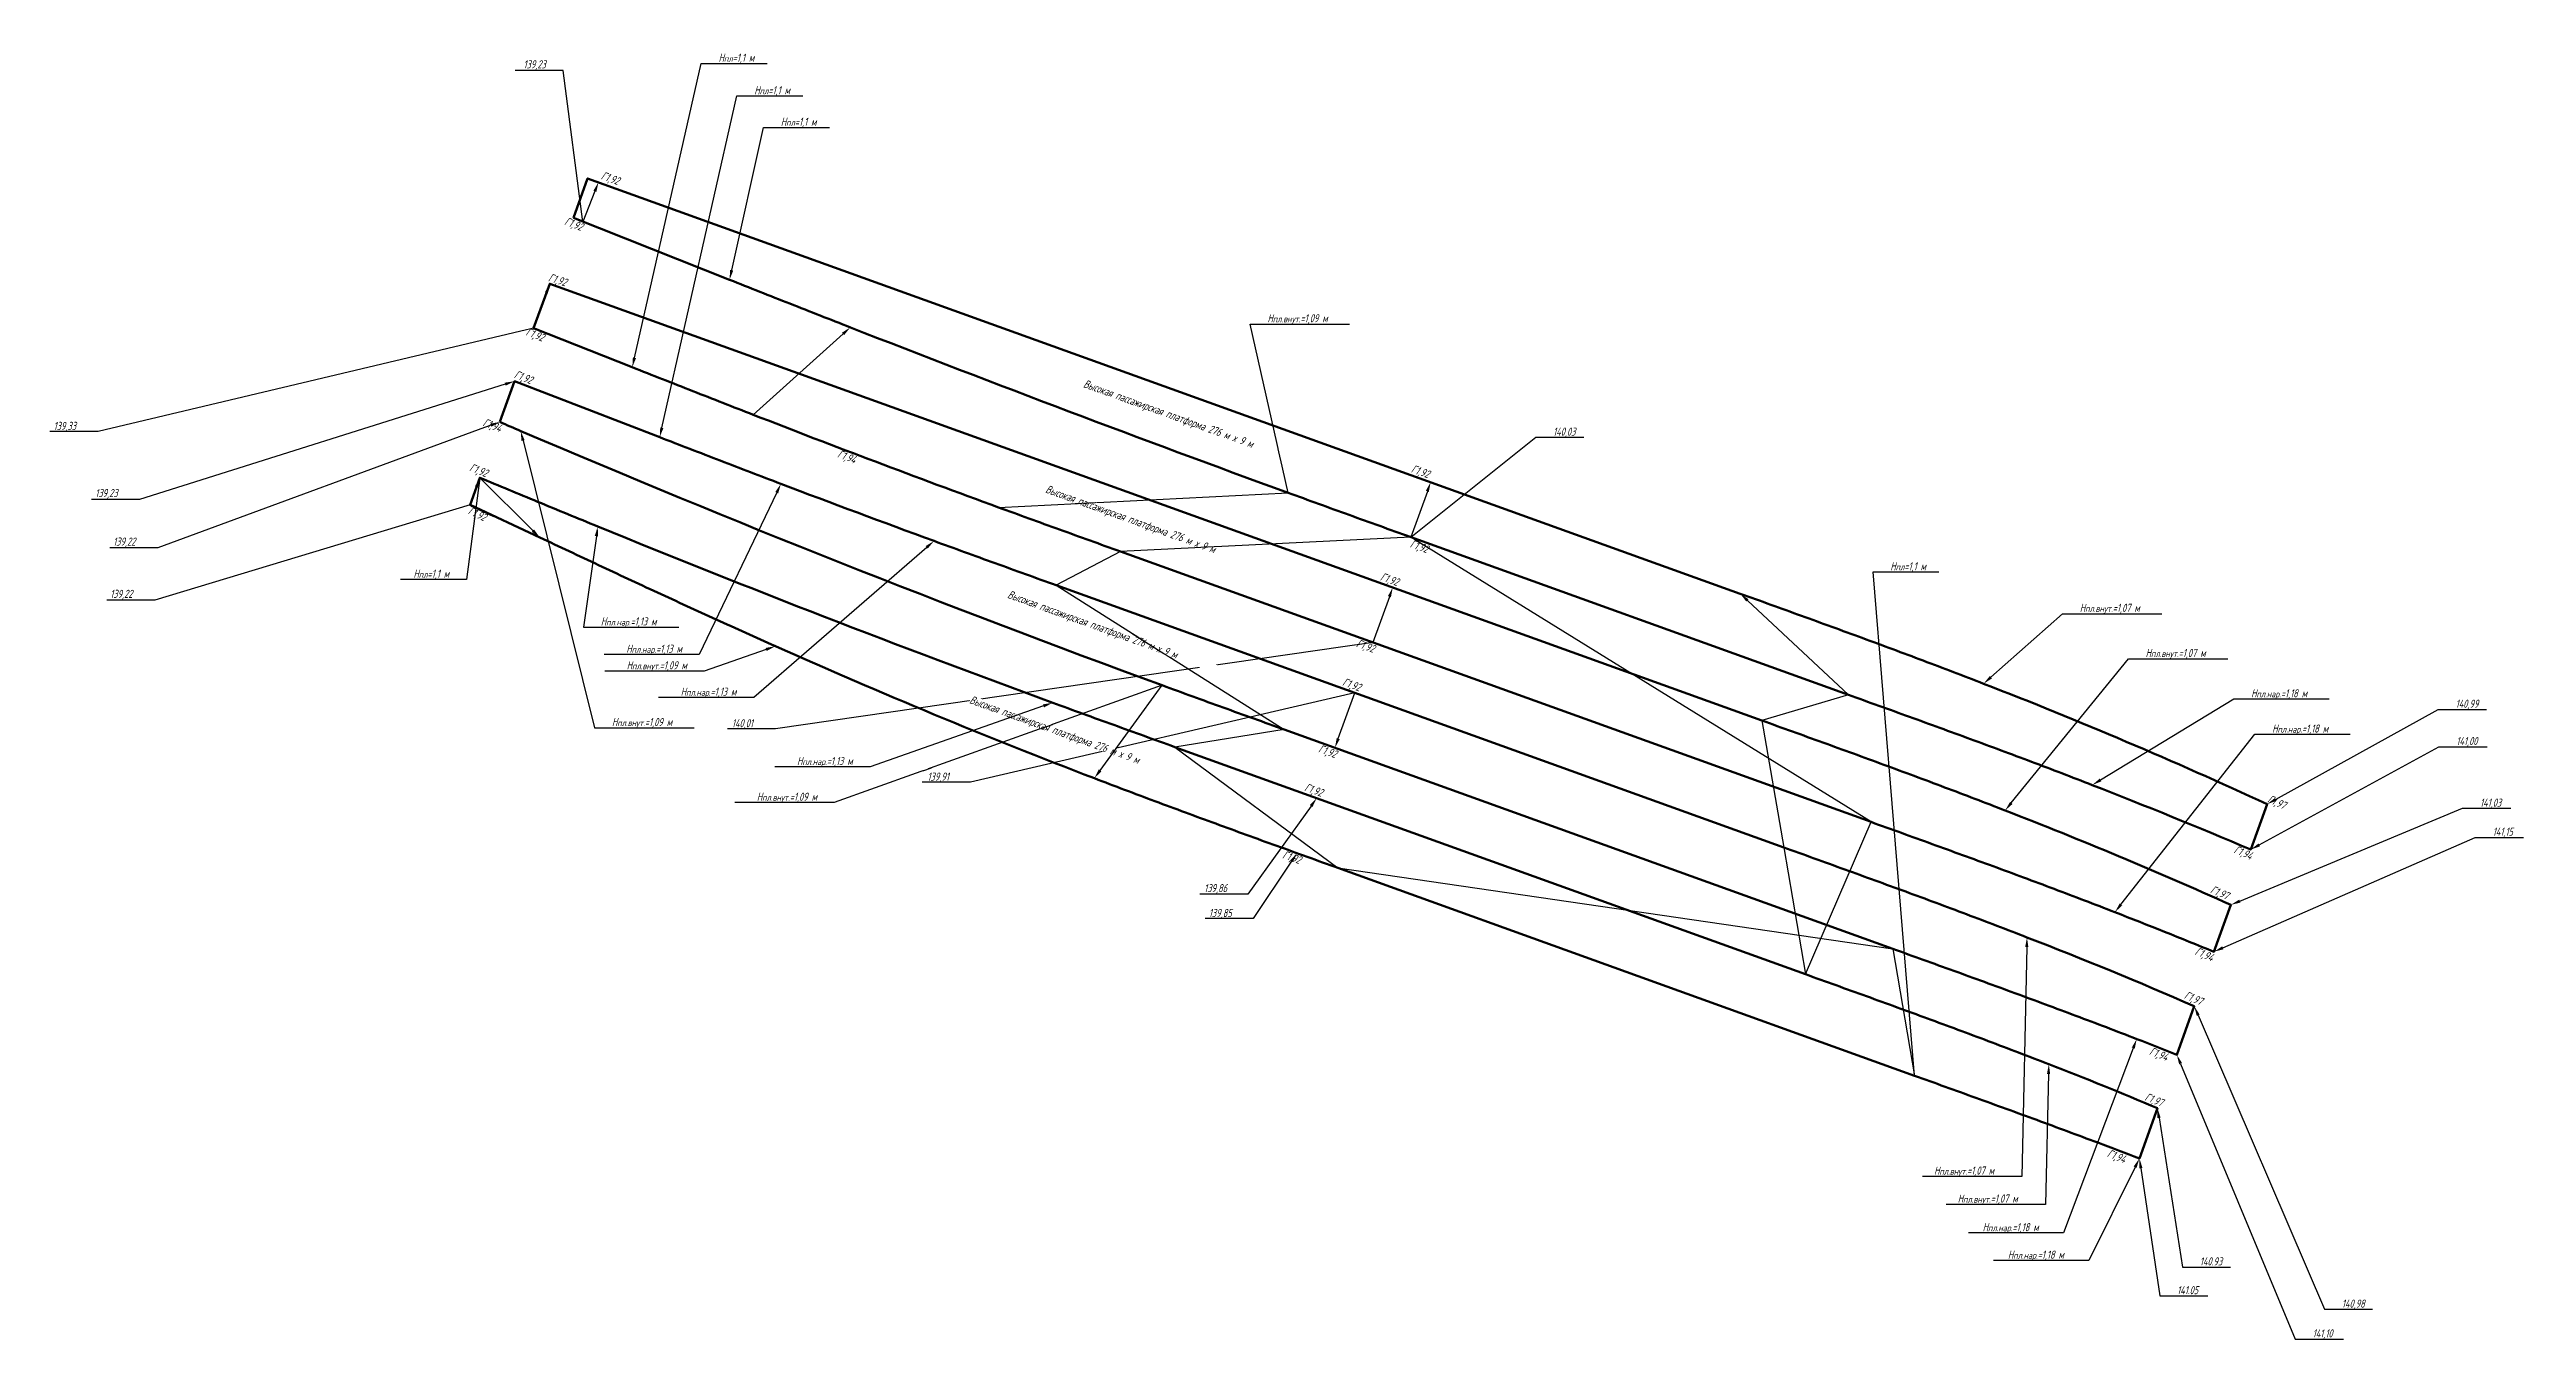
# Model space of a CAD drawing. Extents: x 11179 to 11561, y 9004 to 9202.
import ezdxf
from ezdxf import colors
from ezdxf.entities.mleader import LeaderData, LeaderLine
from ezdxf.math import Vec2, Vec3

# ---------------------------------------------------------------- set-up
doc = ezdxf.new("R2010")
doc.units = 0
doc.layers.add('Габариты платформ на Серпе и Молоте', color=1, linetype='Continuous', lineweight=30)
doc.layers.add('Платформы', color=1, linetype='Continuous', lineweight=80)
doc.styles.add('СПДС_2.5', font='spds.shx', dxfattribs={"width": 0.9, "oblique": 15, "height": 2.5})

msp = doc.modelspace()

# ---------------------------------------------------------------- texts
at = {"layer": 'Габариты платформ на Серпе и Молоте', "color": 1, "char_height": 1.25, "attachment_point": 1, "style": 'СПДС_2.5', "bg_fill": 3, "box_fill_scale": 1, "bg_fill_color": 256, "bg_fill_transparency": 0}
for s, width, insert, rotation in [('Г1,92', 3.8623, (11256.46, 9168), 342.4212), ('Г1,92', 3.6922, (11253.04, 9159.64), 338.8566), ('Г1,92', 3.7467, (11251.26, 9153.09), 338.8566), ('Г1,94', 3.7647, (11246.44, 9145.7), 338.8566), ('Г1,92', 3.8239, (11244.36, 9138.75), 339.1099), ('Г1,92', 3.9621, (11389.38, 9138.55), 340.3065), ('Г1,92', 3.9238, (11244.23, 9132.11), 334.7675), ('Г1,92', 3.8079, (11389.2, 9127.01), 340.3065), ('Г1,92', 3.8952, (11384.63, 9121.94), 340.3065), ('Г1,92', 3.7747, (11380.93, 9111.67), 340.3065), ('Г1,92', 3.6721, (11378.79, 9105.72), 340.3065), ('Г1,92', 3.729, (11375.09, 9095.45), 340.3065), ('Г1,92', 3.6873, (11372.94, 9089.5), 340.3065), ('Г1,97', 3.8949, (11521.35, 9087.72), 335.6954), ('Г1,92', 3.7866, (11369.57, 9079.14), 340.3065), ('Г1,97', 3.8476, (11512.52, 9073.76), 336.7051), ('Г1,94', 3.7403, (11510.14, 9064.27), 336.7051), ('Г1,97', 3.7725, (11508.49, 9057.51), 336.7051), ('Г1,94', 3.6946, (11503.09, 9048.88), 338.75), ('Г1,97', 3.8095, (11502.38, 9041.83), 338.5713), ('Г1,94', 3.7128, (11496.57, 9033.14), 339.3175)]:
    msp.add_mtext_dynamic_manual_height_columns(s, width=width, gutter_width=12.5, heights=[0], dxfattribs=dict(at, insert=insert, rotation=rotation))

# ---------------------------------------------------------------- leaders
at = {"layer": 'Габариты платформ на Серпе и Молоте', "color": 1, "lineweight": 25}
ml = msp.add_multileader_mtext('Standard', dxfattribs=at)
ml.set_content('139,23', color=1, style='СПДС_2.5')
ml.set_leader_properties()
ml.build(insert=Vec2(0, 0))
ml.multileader.update_dxf_attribs({"text_left_attachment_type": 5, "text_right_attachment_type": 5, "dogleg_length": 0.677, "arrow_head_size": 1.5})
ctx = ml.context
ctx.base_point, ctx.char_height, ctx.arrow_head_size, ctx.plane_origin = Vec3(11249.64, 9199.19), 1.25, 1.5, Vec3(11264.16, 9183.95)
ctx.left_attachment, ctx.right_attachment, ctx.text_align_type = 5, 5, 2
notes = []
notes.append((ctx, [(1, (1, 1, 0), (11258.48, 9199.19), (-1, 0), 0.677, [(1, [(11263.9, 9182), (11261.49, 9175.92)], 0, [])])]))
ctx.mtext.insert, ctx.mtext.alignment, ctx.mtext.flow_direction = Vec3(11255.8, 9200.79), 3, 5
ctx.mtext.has_bg_fill, ctx.mtext.bg_color, ctx.mtext.bg_scale_factor, ctx.mtext.bg_transparency, ctx.mtext.use_window_bg_color = 1, -1027028792, 1.5, 0, 1
for ctx, leaders in notes:
    for number, flags, end, landing, length, lines in leaders:
        leader = LeaderData()
        leader.index, (leader.has_last_leader_line, leader.has_dogleg_vector, leader.attachment_direction) = number, flags
        leader.last_leader_point, leader.dogleg_vector, leader.dogleg_length = Vec3(end), Vec3(landing), length
        for number, points, colour, breaks in lines:
            line = LeaderLine()
            line.index, line.vertices, line.color, line.breaks = number, Vec3.list(points), colors.encode_raw_color(colour), breaks
            leader.lines.append(line)
        ctx.leaders.append(leader)

# ---------------------------------------------------------------- next in the draw order: texts
at = {"layer": 'Габариты платформ на Серпе и Молоте', "color": 1, "char_height": 1.25, "attachment_point": 1, "style": 'СПДС_2.5', "bg_fill": 3, "box_fill_scale": 1, "bg_fill_color": 256, "bg_fill_transparency": 0}
for width, insert, rotation in [(3.7494, (11264.62, 9183.7), 340.2607), (3.793, (11259.01, 9176.68), 338.8566)]:
    msp.add_mtext_dynamic_manual_height_columns('Г1,92', width=width, gutter_width=12.5, heights=[0], dxfattribs=dict(at, insert=insert, rotation=rotation))

# ---------------------------------------------------------------- next in the draw order: leaders
at = {"layer": 'Габариты платформ на Серпе и Молоте', "color": 1, "lineweight": 25}
ml = msp.add_multileader_mtext('Standard', dxfattribs=at)
ml.set_content('140,03', color=1, style='СПДС_2.5')
ml.set_leader_properties()
ml.build(insert=Vec2(0, 0))
ml.multileader.update_dxf_attribs({"text_left_attachment_type": 5, "text_right_attachment_type": 5, "dogleg_length": 0.677, "arrow_head_size": 1.5})
ctx = ml.context
ctx.base_point, ctx.char_height, ctx.arrow_head_size, ctx.plane_origin = Vec3(11408.92, 9142.73), 1.25, 1.5, Vec3(11392.06, 9135.82)
ctx.left_attachment, ctx.right_attachment = 5, 5
notes = []
notes.append((ctx, [(0, (1, 1, 0), (11408.24, 9142.73), (1, 0), 0.677, [(1, [(11392.06, 9135.82), (11389.01, 9127.36)], 0, [])])]))
ctx.mtext.insert, ctx.mtext.flow_direction = Vec3(11410.92, 9144.23), 5
ctx.mtext.has_bg_fill, ctx.mtext.bg_color, ctx.mtext.bg_scale_factor, ctx.mtext.bg_transparency, ctx.mtext.use_window_bg_color = 1, -1027028792, 1.5, 0, 1
ml = msp.add_multileader_mtext('Standard', dxfattribs=at)
ml.set_content('139,22', color=1, style='СПДС_2.5')
ml.set_leader_properties()
ml.build(insert=Vec2(0, 0))
ml.multileader.update_dxf_attribs({"text_left_attachment_type": 5, "text_right_attachment_type": 5, "dogleg_length": 0.677, "arrow_head_size": 1.5})
ctx = ml.context
ctx.base_point, ctx.char_height, ctx.arrow_head_size, ctx.plane_origin = Vec3(11186.71, 9117.66), 1.25, 1.5, Vec3(11245.62, 9136.5)
ctx.left_attachment, ctx.right_attachment = 5, 5
notes.append((ctx, [(0, (1, 1, 0), (11195.59, 9117.66), (-1, 0), 0.677, [(1, [(11245.62, 9136.5), (11244.12, 9132.35)], 0, [])])]))
ctx.mtext.insert, ctx.mtext.flow_direction = Vec3(11188.71, 9119.25), 5
ctx.mtext.has_bg_fill, ctx.mtext.bg_color, ctx.mtext.bg_scale_factor, ctx.mtext.bg_transparency, ctx.mtext.use_window_bg_color = 1, -1027028792, 1.5, 0, 1
ml = msp.add_multileader_mtext('Standard', dxfattribs=at)
ml.set_content('139,91', color=1, style='СПДС_2.5')
ml.set_leader_properties()
ml.build(insert=Vec2(0, 0))
ml.multileader.update_dxf_attribs({"text_left_attachment_type": 5, "text_right_attachment_type": 5, "dogleg_length": 0.677, "arrow_head_size": 1.5})
ctx = ml.context
ctx.base_point, ctx.char_height, ctx.arrow_head_size, ctx.plane_origin = Vec3(11312.57, 9089.61), 1.25, 1.5, Vec3(11377.32, 9094.92)
ctx.left_attachment, ctx.right_attachment = 5, 5
notes.append((ctx, [(0, (1, 1, 0), (11321.18, 9089.61), (-1, 0), 0.677, [(1, [(11377.32, 9094.92), (11380.37, 9103.39)], 0, [])])]))
ctx.mtext.insert, ctx.mtext.flow_direction = Vec3(11314.57, 9091.11), 5
ctx.mtext.has_bg_fill, ctx.mtext.bg_color, ctx.mtext.bg_scale_factor, ctx.mtext.bg_transparency, ctx.mtext.use_window_bg_color = 1, -1027028792, 1.5, 0, 1
ml = msp.add_multileader_mtext('Standard', dxfattribs=at)
ml.set_content('140,99', color=1, style='СПДС_2.5')
ml.set_leader_properties()
ml.build(insert=Vec2(0, 0))
ml.multileader.update_dxf_attribs({"text_left_attachment_type": 5, "text_right_attachment_type": 5, "dogleg_length": 0.677, "arrow_head_size": 1.5})
ctx = ml.context
ctx.base_point, ctx.char_height, ctx.arrow_head_size, ctx.plane_origin = Vec3(11547.91, 9100.83), 1.25, 1.5, Vec3(11524.95, 9088.16)
ctx.left_attachment, ctx.right_attachment = 5, 5
notes.append((ctx, [(0, (1, 1, 0), (11547.24, 9100.83), (1, 0), 0.677, [(0, [(11520.88, 9086.24)], 0, [])])]))
ctx.mtext.insert, ctx.mtext.flow_direction = Vec3(11549.91, 9102.33), 5
ctx.mtext.has_bg_fill, ctx.mtext.bg_color, ctx.mtext.bg_scale_factor, ctx.mtext.bg_transparency, ctx.mtext.use_window_bg_color = 1, -1027028792, 1.5, 0, 1
ml = msp.add_multileader_mtext('Standard', dxfattribs=at)
ml.set_content('139,86', color=1, style='СПДС_2.5')
ml.set_leader_properties()
ml.build(insert=Vec2(0, 0))
ml.multileader.update_dxf_attribs({"text_left_attachment_type": 5, "text_right_attachment_type": 5, "dogleg_length": 0.677, "arrow_head_size": 1.5})
ctx = ml.context
ctx.base_point, ctx.char_height, ctx.arrow_head_size, ctx.plane_origin = Vec3(11355.18, 9072.37), 1.25, 1.5, Vec3(11374.53, 9087.17)
ctx.left_attachment, ctx.right_attachment = 5, 5
notes.append((ctx, [(0, (1, 1, 0), (11363.9, 9072.37), (-1, 0), 0.677, [(0, [(11374.53, 9087.17)], 0, [])])]))
ctx.mtext.insert, ctx.mtext.flow_direction = Vec3(11357.18, 9073.94), 5
ctx.mtext.has_bg_fill, ctx.mtext.bg_color, ctx.mtext.bg_scale_factor, ctx.mtext.bg_transparency, ctx.mtext.use_window_bg_color = 1, -1027028792, 1.5, 0, 1
ml = msp.add_multileader_mtext('Standard', dxfattribs=at)
ml.set_content('140.93', color=1, style='СПДС_2.5')
ml.set_leader_properties()
ml.build(insert=Vec2(0, 0))
ml.multileader.update_dxf_attribs({"text_left_attachment_type": 5, "text_right_attachment_type": 5, "dogleg_length": 0.36, "arrow_head_size": 1.5})
ctx = ml.context
ctx.base_point, ctx.char_height, ctx.arrow_head_size, ctx.plane_origin = Vec3(11508.52, 9014.96), 1.25, 1.5, Vec3(11504.02, 9039.46)
ctx.left_attachment, ctx.right_attachment = 5, 5
notes.append((ctx, [(0, (1, 1, 0), (11507.85, 9014.96), (1, 0), 0.677, [(0, [(11504, 9039.41)], 0, [])])]))
ctx.mtext.insert, ctx.mtext.flow_direction = Vec3(11510.52, 9016.46), 5
ctx.mtext.has_bg_fill, ctx.mtext.bg_color, ctx.mtext.bg_scale_factor, ctx.mtext.bg_transparency, ctx.mtext.use_window_bg_color = 1, -1027028792, 1.5, 0, 1
for ctx, leaders in notes:
    for number, flags, end, landing, length, lines in leaders:
        leader = LeaderData()
        leader.index, (leader.has_last_leader_line, leader.has_dogleg_vector, leader.attachment_direction) = number, flags
        leader.last_leader_point, leader.dogleg_vector, leader.dogleg_length = Vec3(end), Vec3(landing), length
        for number, points, colour, breaks in lines:
            line = LeaderLine()
            line.index, line.vertices, line.color, line.breaks = number, Vec3.list(points), colors.encode_raw_color(colour), breaks
            leader.lines.append(line)
        ctx.leaders.append(leader)

# ---------------------------------------------------------------- next in the draw order: leaders
ml = msp.add_multileader_mtext('Standard', dxfattribs=at)
ml.set_content('139,23', color=1, style='СПДС_2.5')
ml.set_leader_properties()
ml.build(insert=Vec2(0, 0))
ml.multileader.update_dxf_attribs({"text_left_attachment_type": 5, "text_right_attachment_type": 5, "dogleg_length": 0.677, "arrow_head_size": 1.5})
ctx = ml.context
ctx.base_point, ctx.char_height, ctx.arrow_head_size, ctx.plane_origin = Vec3(11184.4, 9133.17), 1.25, 1.5, Vec3(11250.97, 9151.36)
ctx.left_attachment, ctx.right_attachment = 5, 5
notes = []
notes.append((ctx, [(0, (1, 1, 0), (11193.24, 9133.17), (-1, 0), 0.677, [(0, [(11250.97, 9151.36)], 0, [])])]))
ctx.mtext.insert, ctx.mtext.flow_direction = Vec3(11186.4, 9134.77), 5
ctx.mtext.has_bg_fill, ctx.mtext.bg_color, ctx.mtext.bg_scale_factor, ctx.mtext.bg_transparency, ctx.mtext.use_window_bg_color = 1, -1027028792, 1.5, 0, 1
ml = msp.add_multileader_mtext('Standard', dxfattribs=at)
ml.set_content('140,01', color=1, style='СПДС_2.5')
ml.set_leader_properties()
ml.build(insert=Vec2(0, 0))
ml.multileader.update_dxf_attribs({"text_left_attachment_type": 5, "text_right_attachment_type": 5, "dogleg_length": 0.677, "arrow_head_size": 1.5})
ctx = ml.context
ctx.base_point, ctx.char_height, ctx.arrow_head_size, ctx.plane_origin = Vec3(11282.44, 9097.83), 1.25, 1.5, Vec3(11386.22, 9119.6)
ctx.left_attachment, ctx.right_attachment = 5, 5
notes.append((ctx, [(0, (1, 1, 0), (11291.16, 9097.83), (-1, 0), 0.677, [(1, [(11386.22, 9119.6), (11383.17, 9111.14)], 0, [])])]))
ctx.mtext.insert, ctx.mtext.flow_direction = Vec3(11284.44, 9099.33), 5
ctx.mtext.has_bg_fill, ctx.mtext.bg_color, ctx.mtext.bg_scale_factor, ctx.mtext.bg_transparency, ctx.mtext.use_window_bg_color = 1, -1027028792, 1.5, 0, 1
ml = msp.add_multileader_mtext('Standard', dxfattribs=at)
ml.set_content('141,00', color=1, style='СПДС_2.5')
ml.set_leader_properties()
ml.build(insert=Vec2(0, 0))
ml.multileader.update_dxf_attribs({"text_left_attachment_type": 5, "text_right_attachment_type": 5, "dogleg_length": 0.677, "arrow_head_size": 1.5})
ctx = ml.context
ctx.base_point, ctx.char_height, ctx.arrow_head_size, ctx.plane_origin = Vec3(11548.02, 9095.09), 1.25, 1.5, Vec3(11518.36, 9079.24)
ctx.left_attachment, ctx.right_attachment = 5, 5
notes.append((ctx, [(0, (1, 1, 0), (11547.35, 9095.09), (1, 0), 0.677, [(0, [(11518.36, 9079.25)], 0, [])])]))
ctx.mtext.insert, ctx.mtext.flow_direction = Vec3(11550.02, 9096.59), 5
ctx.mtext.has_bg_fill, ctx.mtext.bg_color, ctx.mtext.bg_scale_factor, ctx.mtext.bg_transparency, ctx.mtext.use_window_bg_color = 1, -1027028792, 1.5, 0, 1
ml = msp.add_multileader_mtext('Standard', dxfattribs=at)
ml.set_content('139,85', color=1, style='СПДС_2.5')
ml.set_leader_properties()
ml.build(insert=Vec2(0, 0))
ml.multileader.update_dxf_attribs({"text_left_attachment_type": 5, "text_right_attachment_type": 5, "dogleg_length": 0.677, "arrow_head_size": 1.5})
ctx = ml.context
ctx.base_point, ctx.char_height, ctx.arrow_head_size, ctx.plane_origin = Vec3(11355.9, 9068.62), 1.25, 1.5, Vec3(11371.48, 9078.7)
ctx.left_attachment, ctx.right_attachment = 5, 5
notes.append((ctx, [(0, (1, 1, 0), (11364.74, 9068.62), (-1, 0), 0.677, [(0, [(11371.48, 9078.7)], 0, [])])]))
ctx.mtext.insert, ctx.mtext.flow_direction = Vec3(11357.9, 9070.12), 5
ctx.mtext.has_bg_fill, ctx.mtext.bg_color, ctx.mtext.bg_scale_factor, ctx.mtext.bg_transparency, ctx.mtext.use_window_bg_color = 1, -1027028792, 1.5, 0, 1
ml = msp.add_multileader_mtext('Standard', dxfattribs=at)
ml.set_content('141.05', color=1, style='СПДС_2.5')
ml.set_leader_properties()
ml.build(insert=Vec2(0, 0))
ml.multileader.update_dxf_attribs({"text_left_attachment_type": 5, "text_right_attachment_type": 5, "dogleg_length": 0.677, "arrow_head_size": 1.5})
ctx = ml.context
ctx.base_point, ctx.char_height, ctx.arrow_head_size, ctx.plane_origin = Vec3(11505.02, 9010.53), 1.25, 1.5, Vec3(11501.22, 9031.68)
ctx.left_attachment, ctx.right_attachment = 5, 5
notes.append((ctx, [(0, (1, 1, 0), (11504.35, 9010.53), (1, 0), 0.677, [(0, [(11501.22, 9031.69)], 0, [])])]))
ctx.mtext.insert, ctx.mtext.flow_direction = Vec3(11507.02, 9012.03), 5
ctx.mtext.has_bg_fill, ctx.mtext.bg_color, ctx.mtext.bg_scale_factor, ctx.mtext.bg_transparency, ctx.mtext.use_window_bg_color = 1, -1027028792, 1.5, 0, 1
for ctx, leaders in notes:
    for number, flags, end, landing, length, lines in leaders:
        leader = LeaderData()
        leader.index, (leader.has_last_leader_line, leader.has_dogleg_vector, leader.attachment_direction) = number, flags
        leader.last_leader_point, leader.dogleg_vector, leader.dogleg_length = Vec3(end), Vec3(landing), length
        for number, points, colour, breaks in lines:
            line = LeaderLine()
            line.index, line.vertices, line.color, line.breaks = number, Vec3.list(points), colors.encode_raw_color(colour), breaks
            leader.lines.append(line)
        ctx.leaders.append(leader)

# ---------------------------------------------------------------- next in the draw order: texts
at = {"layer": 'Габариты платформ на Серпе и Молоте', "color": 1, "insert": (11516.14, 9079.93), "char_height": 1.25, "attachment_point": 1, "rotation": 336.7051, "style": 'СПДС_2.5', "bg_fill": 3, "box_fill_scale": 1, "bg_fill_color": 256, "bg_fill_transparency": 0}
msp.add_mtext_dynamic_manual_height_columns('Г1,94', width=3.7337, gutter_width=12.5, heights=[0], dxfattribs=at)

# ---------------------------------------------------------------- next in the draw order: leaders
at = {"layer": 'Габариты платформ на Серпе и Молоте', "color": 1, "lineweight": 25}
ml = msp.add_multileader_mtext('Standard', dxfattribs=at)
ml.set_content('139,22', color=1, style='СПДС_2.5')
ml.set_leader_properties()
ml.build(insert=Vec2(0, 0))
ml.multileader.update_dxf_attribs({"text_left_attachment_type": 5, "text_right_attachment_type": 5, "dogleg_length": 0.677, "arrow_head_size": 1.5})
ctx = ml.context
ctx.base_point, ctx.char_height, ctx.arrow_head_size, ctx.plane_origin = Vec3(11187.16, 9125.71), 1.25, 1.5, Vec3(11248.71, 9145.08)
ctx.left_attachment, ctx.right_attachment = 5, 5
notes = []
notes.append((ctx, [(0, (1, 1, 0), (11196.04, 9125.71), (-1, 0), 0.677, [(0, [(11248.72, 9145.1)], 0, [])])]))
ctx.mtext.insert, ctx.mtext.flow_direction = Vec3(11189.16, 9127.3), 5
ctx.mtext.has_bg_fill, ctx.mtext.bg_color, ctx.mtext.bg_scale_factor, ctx.mtext.bg_transparency, ctx.mtext.use_window_bg_color = 1, -1027028792, 1.5, 0, 1
ml = msp.add_multileader_mtext('Standard', dxfattribs=at)
ml.set_content('141,10', color=1, style='СПДС_2.5')
ml.set_leader_properties()
ml.build(insert=Vec2(0, 0))
ml.multileader.update_dxf_attribs({"text_left_attachment_type": 5, "text_right_attachment_type": 5, "dogleg_length": 0.677, "arrow_head_size": 1.5})
ctx = ml.context
ctx.base_point, ctx.char_height, ctx.arrow_head_size, ctx.plane_origin = Vec3(11525.89, 9003.88), 1.25, 1.5, Vec3(11506.97, 9047.64)
ctx.left_attachment, ctx.right_attachment = 5, 5
notes.append((ctx, [(1, (1, 1, 0), (11525.21, 9003.88), (1, 0), 0.677, [(0, [(11506.98, 9047.66)], 0, [])])]))
ctx.mtext.insert, ctx.mtext.flow_direction = Vec3(11527.89, 9005.38), 5
ctx.mtext.has_bg_fill, ctx.mtext.bg_color, ctx.mtext.bg_scale_factor, ctx.mtext.bg_transparency, ctx.mtext.use_window_bg_color = 1, -1027028792, 1.5, 0, 1
for ctx, leaders in notes:
    for number, flags, end, landing, length, lines in leaders:
        leader = LeaderData()
        leader.index, (leader.has_last_leader_line, leader.has_dogleg_vector, leader.attachment_direction) = number, flags
        leader.last_leader_point, leader.dogleg_vector, leader.dogleg_length = Vec3(end), Vec3(landing), length
        for number, points, colour, breaks in lines:
            line = LeaderLine()
            line.index, line.vertices, line.color, line.breaks = number, Vec3.list(points), colors.encode_raw_color(colour), breaks
            leader.lines.append(line)
        ctx.leaders.append(leader)

# ---------------------------------------------------------------- next in the draw order: linework, layer by layer
at = {"layer": 'Платформы', "color": 1, "flags": 128}
msp.add_lwpolyline([(11244.12, 9132.35), (11254.86, 9127.31, 0.000313), (11263.91, 9123.06, 0.000938), (11272.97, 9118.84, 0.001563), (11282.04, 9114.66, 0.002188), (11291.14, 9110.56, 0.013319), (11340.27, 9090.23, 0.002188), (11349.6, 9086.7, 0.001563), (11358.97, 9083.24, 0.000938), (11368.36, 9079.82, 0.000313), (11377.77, 9076.43), (11466.59, 9044.43)], format="xyb", dxfattribs=at)

# ---------------------------------------------------------------- next in the draw order: leaders
at = {"layer": 'Габариты платформ на Серпе и Молоте', "color": 1, "lineweight": 25}
ml = msp.add_multileader_mtext('Standard', dxfattribs=at)
ml.set_content('139,33', color=1, style='СПДС_2.5')
ml.set_leader_properties()
ml.build(insert=Vec2(0, 0))
ml.multileader.update_dxf_attribs({"text_left_attachment_type": 5, "text_right_attachment_type": 5, "dogleg_length": 0.677, "arrow_head_size": 1.5})
ctx = ml.context
ctx.base_point, ctx.char_height, ctx.arrow_head_size, ctx.plane_origin = Vec3(11177.99, 9143.61), 1.25, 1.5, Vec3(11256.39, 9166.38)
ctx.left_attachment, ctx.right_attachment = 5, 5
notes = []
notes.append((ctx, [(0, (1, 1, 0), (11186.83, 9143.61), (-1, 0), 0.677, [(1, [(11256.39, 9166.38), (11253.91, 9159.52)], 0, [])])]))
ctx.mtext.insert, ctx.mtext.flow_direction = Vec3(11179.99, 9145.11), 5
ctx.mtext.has_bg_fill, ctx.mtext.bg_color, ctx.mtext.bg_scale_factor, ctx.mtext.bg_transparency, ctx.mtext.use_window_bg_color = 1, -1027028792, 1.5, 0, 1
ml = msp.add_multileader_mtext('Standard', dxfattribs=at)
ml.set_content('141,03', color=1, style='СПДС_2.5')
ml.set_leader_properties()
ml.build(insert=Vec2(0, 0))
ml.multileader.update_dxf_attribs({"text_left_attachment_type": 5, "text_right_attachment_type": 5, "dogleg_length": 0.677, "arrow_head_size": 1.5})
ctx = ml.context
ctx.base_point, ctx.char_height, ctx.arrow_head_size, ctx.plane_origin = Vec3(11551.67, 9085.6), 1.25, 1.5, Vec3(11515.31, 9070.79)
ctx.left_attachment, ctx.right_attachment = 5, 5
notes.append((ctx, [(0, (1, 1, 0), (11550.99, 9085.6), (1, 0), 0.677, [(0, [(11515.3, 9070.74)], 0, [])])]))
ctx.mtext.insert, ctx.mtext.flow_direction = Vec3(11553.67, 9087.1), 5
ctx.mtext.has_bg_fill, ctx.mtext.bg_color, ctx.mtext.bg_scale_factor, ctx.mtext.bg_transparency, ctx.mtext.use_window_bg_color = 1, -1027028792, 1.5, 0, 1
ml = msp.add_multileader_mtext('Standard', dxfattribs=at)
ml.set_content('140,98', color=1, style='СПДС_2.5')
ml.set_leader_properties()
ml.build(insert=Vec2(0, 0))
ml.multileader.update_dxf_attribs({"text_left_attachment_type": 5, "text_right_attachment_type": 5, "dogleg_length": 0.677, "arrow_head_size": 1.5})
ctx = ml.context
ctx.base_point, ctx.char_height, ctx.arrow_head_size, ctx.plane_origin = Vec3(11530.39, 9008.46), 1.25, 1.5, Vec3(11509.69, 9055.18)
ctx.left_attachment, ctx.right_attachment = 5, 5
notes.append((ctx, [(1, (1, 1, 0), (11529.71, 9008.46), (1, 0), 0.677, [(0, [(11509.67, 9055.12)], 0, [])])]))
ctx.mtext.insert, ctx.mtext.flow_direction = Vec3(11532.39, 9009.96), 5
ctx.mtext.has_bg_fill, ctx.mtext.bg_color, ctx.mtext.bg_scale_factor, ctx.mtext.bg_transparency, ctx.mtext.use_window_bg_color = 1, -1027028792, 1.5, 0, 1
for ctx, leaders in notes:
    for number, flags, end, landing, length, lines in leaders:
        leader = LeaderData()
        leader.index, (leader.has_last_leader_line, leader.has_dogleg_vector, leader.attachment_direction) = number, flags
        leader.last_leader_point, leader.dogleg_vector, leader.dogleg_length = Vec3(end), Vec3(landing), length
        for number, points, colour, breaks in lines:
            line = LeaderLine()
            line.index, line.vertices, line.color, line.breaks = number, Vec3.list(points), colors.encode_raw_color(colour), breaks
            leader.lines.append(line)
        ctx.leaders.append(leader)

# ---------------------------------------------------------------- next in the draw order: linework, layer by layer
at = {"layer": 'Платформы', "color": 1, "flags": 128}
msp.add_lwpolyline([(11248.72, 9145.1), (11250.97, 9151.36), (11273.33, 9142.74, 0.000313), (11282.66, 9139.14, 0.000938), (11292, 9135.56, 0.003142), (11315.58, 9126.77, 0.000938), (11324.98, 9123.35, 0.000313), (11334.39, 9119.95), (11446.43, 9079.59, -0.000391), (11455.83, 9076.19, -0.001172), (11465.22, 9072.77, -0.001953), (11474.58, 9069.29, -0.002734), (11483.9, 9065.73, -0.010916), (11509.67, 9055.12), (11506.98, 9047.66, 0.000011), (11500.8, 9050.08, 0.002734), (11491.44, 9053.65, 0.001953), (11482.05, 9057.14, 0.001172), (11472.64, 9060.57, 0.000391), (11463.23, 9063.96), (11369.52, 9097.73, -0.000313), (11360.11, 9101.12, -0.000938), (11350.72, 9104.54, -0.0133), (11251.92, 9143.7, -0.006189)], format="xyb", close=True, dxfattribs=at)

# ---------------------------------------------------------------- next in the draw order: leaders
at = {"layer": 'Габариты платформ на Серпе и Молоте', "color": 1, "lineweight": 25}
ml = msp.add_multileader_mtext('Standard', dxfattribs=at)
ml.set_content('141,15', color=1, style='СПДС_2.5')
ml.set_leader_properties()
ml.build(insert=Vec2(0, 0))
ml.multileader.update_dxf_attribs({"text_left_attachment_type": 5, "text_right_attachment_type": 5, "dogleg_length": 0.677, "arrow_head_size": 1.5})
ctx = ml.context
ctx.base_point, ctx.char_height, ctx.arrow_head_size, ctx.plane_origin = Vec3(11553.62, 9081.13), 1.25, 1.5, Vec3(11512.69, 9063.5)
ctx.left_attachment, ctx.right_attachment = 5, 5
notes = []
notes.append((ctx, [(0, (1, 1, 0), (11552.94, 9081.13), (1, 0), 0.677, [(0, [(11512.69, 9063.52)], 0, [])])]))
ctx.mtext.insert, ctx.mtext.flow_direction = Vec3(11555.62, 9082.63), 5
ctx.mtext.has_bg_fill, ctx.mtext.bg_color, ctx.mtext.bg_scale_factor, ctx.mtext.bg_transparency, ctx.mtext.use_window_bg_color = 1, -1027028792, 1.5, 0, 1
for ctx, leaders in notes:
    for number, flags, end, landing, length, lines in leaders:
        leader = LeaderData()
        leader.index, (leader.has_last_leader_line, leader.has_dogleg_vector, leader.attachment_direction) = number, flags
        leader.last_leader_point, leader.dogleg_vector, leader.dogleg_length = Vec3(end), Vec3(landing), length
        for number, points, colour, breaks in lines:
            line = LeaderLine()
            line.index, line.vertices, line.color, line.breaks = number, Vec3.list(points), colors.encode_raw_color(colour), breaks
            leader.lines.append(line)
        ctx.leaders.append(leader)

# ---------------------------------------------------------------- next in the draw order: texts
at = {"layer": 'Платформы', "color": 1, "lineweight": 30, "char_height": 1.25, "attachment_point": 1, "rotation": 340.1215, "style": 'СПДС_2.5', "bg_fill": 3, "box_fill_scale": 1, "bg_fill_color": 256, "bg_fill_transparency": 0}
for width, insert in [(34.6332, (11338.9, 9151.65)), (34.4605, (11333.06, 9135.43)), (34.6611, (11327.22, 9119.21)), (34.6462, (11321.37, 9102.99))]:
    msp.add_mtext_dynamic_manual_height_columns('Высокая пассажирская платформа 276 м х 9 м', width=width, gutter_width=12.5, heights=[0], dxfattribs=dict(at, insert=insert))

# ---------------------------------------------------------------- next in the draw order: linework, layer by layer
at = {"layer": 'Платформы', "color": 1, "flags": 128}
for points in [[(11260.03, 9176.5), (11284.09, 9166.99, 0.000208), (11293.39, 9163.31, 0.000625), (11302.69, 9159.66, 0.00601), (11370.11, 9134.19, 0.000625), (11379.51, 9130.78, 0.000208), (11388.91, 9127.39), (11456.39, 9103.08, -0.000391), (11465.8, 9099.69, -0.001172), (11475.2, 9096.26, -0.001953), (11484.59, 9092.77, -0.002734), (11493.95, 9089.19, -0.00759), (11518.36, 9079.25), (11520.88, 9086.24, 0.015948), (11477.22, 9104.79, 0.002734), (11467.9, 9108.35, 0.001953), (11458.54, 9111.83, 0.001172), (11449.16, 9115.25, 0.000391), (11439.75, 9118.64), (11262.23, 9182.6), (11260.03, 9176.5)], [(11466.59, 9044.43, -0.000391), (11476, 9041.03, -0.001172), (11485.41, 9037.61, -0.001953), (11494.79, 9034.12, 0.000163), (11501.22, 9031.69), (11504, 9039.41, 0.008776), (11487.26, 9046.2, 0.002734), (11477.94, 9049.76, 0.001953), (11468.58, 9053.24, 0.001172), (11459.19, 9056.66, 0.000391), (11449.79, 9060.05), (11352.66, 9095.04, -0.000313), (11343.25, 9098.44, -0.000938), (11333.85, 9101.86, -0.009383), (11263.79, 9129, -0.000938), (11254.53, 9132.81, -0.000301), (11245.62, 9136.5), (11244.12, 9132.35)]]:
    msp.add_lwpolyline(points, format="xyb", dxfattribs=at)
at = {"layer": 'Платформы', "color": 1}
msp.add_lwpolyline([(11443.07, 9099.12), (11256.39, 9166.38), (11253.91, 9159.52), (11269.11, 9153.52, 0.000313), (11278.41, 9149.85, 0.000938), (11287.72, 9146.21, 0.005055), (11325.51, 9131.94, 0.000938), (11334.9, 9128.53, 0.000313), (11344.31, 9125.14), (11459.88, 9083.5, -0.000391), (11469.28, 9080.1, -0.001172), (11478.69, 9076.68, -0.001953), (11488.08, 9073.19, -0.002734), (11497.44, 9069.61, -0.00418), (11512.69, 9063.52), (11515.3, 9070.74, 0.01319), (11480.54, 9085.27, 0.002734), (11471.22, 9088.83, 0.001953), (11461.86, 9092.31, 0.001172), (11452.47, 9095.73, 0.000391)], format="xyb", close=True, dxfattribs=at)

# ---------------------------------------------------------------- next in the draw order: leaders
at = {"layer": 'Габариты платформ на Серпе и Молоте', "color": 1, "lineweight": 25}
ml = msp.add_multileader_mtext('Standard', dxfattribs=at)
ml.set_content('{\\C256;H\\H0.8x;пл\\H1.25x;=1,1 м}', color=1, style='СПДС_2.5')
ml.set_leader_properties()
ml.build(insert=Vec2(0, 0))
ml.multileader.update_dxf_attribs({"text_left_attachment_type": 5, "text_right_attachment_type": 5, "dogleg_length": 0.677, "arrow_head_size": 1.5})
ctx = ml.context
ctx.base_point, ctx.char_height, ctx.arrow_head_size, ctx.plane_origin = Vec3(11289.99, 9190.44), 1.25, 1.5, Vec3(11284.09, 9166.99)
ctx.left_attachment, ctx.right_attachment = 5, 5
notes = []
notes.append((ctx, [(0, (1, 1, 0), (11289.32, 9190.44), (1, 0), 0.677, [(0, [(11284.09, 9166.99)], 0, [])])]))
ctx.mtext.insert, ctx.mtext.flow_direction = Vec3(11291.99, 9191.94), 5
ctx.mtext.has_bg_fill, ctx.mtext.bg_color, ctx.mtext.bg_scale_factor, ctx.mtext.bg_transparency, ctx.mtext.use_window_bg_color = 1, -1027028792, 1.5, 0, 1
ml = msp.add_multileader_mtext('Standard', dxfattribs=at)
ml.set_content('H{\\H0.8x;пл.внут.}=1,09 м', color=1, style='СПДС_2.5')
ml.set_leader_properties()
ml.build(insert=Vec2(0, 0))
ml.multileader.update_dxf_attribs({"text_left_attachment_type": 5, "text_right_attachment_type": 5, "dogleg_length": 0.677, "arrow_head_size": 1.5})
ctx = ml.context
ctx.base_point, ctx.char_height, ctx.arrow_head_size, ctx.plane_origin = Vec3(11364.94, 9160.16), 1.25, 1.5, Vec3(11302.69, 9159.66)
ctx.left_attachment, ctx.right_attachment = 5, 5
notes.append((ctx, [(0, (1, 1, 0), (11364.26, 9160.16), (1, 0), 0.677, [(3, [(11302.69, 9159.66), (11287.72, 9146.21), (11325.51, 9131.94), (11370.11, 9134.19)], 0, [])])]))
ctx.mtext.insert, ctx.mtext.flow_direction = Vec3(11366.94, 9161.69), 5
ctx.mtext.has_bg_fill, ctx.mtext.bg_color, ctx.mtext.bg_scale_factor, ctx.mtext.bg_transparency, ctx.mtext.use_window_bg_color = 1, -1027028792, 1.5, 0, 1
ml = msp.add_multileader_mtext('Standard', dxfattribs=at)
ml.set_content('{\\C256;H\\H0.8x;пл\\H1.25x;=1,1 м}', color=1, style='СПДС_2.5')
ml.set_leader_properties()
ml.build(insert=Vec2(0, 0))
ml.multileader.update_dxf_attribs({"text_left_attachment_type": 5, "text_right_attachment_type": 5, "dogleg_length": 0.677, "arrow_head_size": 1.5})
ctx = ml.context
ctx.base_point, ctx.char_height, ctx.arrow_head_size, ctx.plane_origin = Vec3(11232.53, 9120.85), 1.25, 1.5, Vec3(11245.62, 9136.5)
ctx.left_attachment, ctx.right_attachment, ctx.text_align_type = 5, 5, 2
notes.append((ctx, [(1, (1, 1, 0), (11243.56, 9120.85), (-1, 0), 0.677, [(0, [(11254.86, 9127.31), (11245.62, 9136.5)], 0, [])])]))
ctx.mtext.insert, ctx.mtext.alignment, ctx.mtext.flow_direction = Vec3(11240.89, 9122.35), 3, 5
ctx.mtext.has_bg_fill, ctx.mtext.bg_color, ctx.mtext.bg_scale_factor, ctx.mtext.bg_transparency, ctx.mtext.use_window_bg_color = 1, -1027028792, 1.5, 0, 1
ml = msp.add_multileader_mtext('Standard', dxfattribs=at)
ml.set_content('{\\C256;H\\H0.8x;пл.нар.\\H1.25x;=1,13 м}', color=1, style='СПДС_2.5')
ml.set_leader_properties()
ml.build(insert=Vec2(0, 0))
ml.multileader.update_dxf_attribs({"text_left_attachment_type": 5, "text_right_attachment_type": 5, "dogleg_length": 0.677, "arrow_head_size": 1.5})
ctx = ml.context
ctx.base_point, ctx.char_height, ctx.arrow_head_size, ctx.plane_origin = Vec3(11262.27, 9113.5), 1.25, 1.5, Vec3(11263.79, 9129)
ctx.left_attachment, ctx.right_attachment = 5, 5
notes.append((ctx, [(0, (1, 1, 0), (11261.59, 9113.5), (1, 0), 0.677, [(0, [(11263.79, 9129)], 0, [])])]))
ctx.mtext.insert, ctx.mtext.flow_direction = Vec3(11264.27, 9115), 5
ctx.mtext.has_bg_fill, ctx.mtext.bg_color, ctx.mtext.bg_scale_factor, ctx.mtext.bg_transparency, ctx.mtext.use_window_bg_color = 1, -1027028792, 1.5, 0, 1
ml = msp.add_multileader_mtext('Standard', dxfattribs=at)
ml.set_content('H{\\H0.8x;пл.внут.}=1,07 м', color=1, style='СПДС_2.5')
ml.set_leader_properties()
ml.build(insert=Vec2(0, 0))
ml.multileader.update_dxf_attribs({"text_left_attachment_type": 5, "text_right_attachment_type": 5, "dogleg_length": 0.677, "arrow_head_size": 1.5})
ctx = ml.context
ctx.base_point, ctx.char_height, ctx.arrow_head_size, ctx.plane_origin = Vec3(11500.18, 9108.62), 1.25, 1.5, Vec3(11480.54, 9085.27)
ctx.left_attachment, ctx.right_attachment = 5, 5
notes.append((ctx, [(1, (1, 1, 0), (11499.51, 9108.62), (1, 0), 0.677, [(0, [(11480.54, 9085.27)], 0, [])])]))
ctx.mtext.insert, ctx.mtext.flow_direction = Vec3(11502.18, 9110.15), 5
ctx.mtext.has_bg_fill, ctx.mtext.bg_color, ctx.mtext.bg_scale_factor, ctx.mtext.bg_transparency, ctx.mtext.use_window_bg_color = 1, -1027028792, 1.5, 0, 1
ml = msp.add_multileader_mtext('Standard', dxfattribs=at)
ml.set_content('H{\\H0.8x;пл.внут.}=1,07 м', color=1, style='СПДС_2.5')
ml.set_leader_properties()
ml.build(insert=Vec2(0, 0))
ml.multileader.update_dxf_attribs({"text_left_attachment_type": 5, "text_right_attachment_type": 5, "dogleg_length": 0.677, "arrow_head_size": 1.5})
ctx = ml.context
ctx.base_point, ctx.char_height, ctx.arrow_head_size, ctx.plane_origin = Vec3(11471.24, 9024.61), 1.25, 1.5, Vec3(11487.26, 9046.2)
ctx.left_attachment, ctx.right_attachment = 5, 5
notes.append((ctx, [(0, (1, 1, 0), (11486.77, 9024.61), (-1, 0), 0.677, [(0, [(11487.26, 9046.2)], 0, [])])]))
ctx.mtext.insert, ctx.mtext.flow_direction = Vec3(11473.24, 9026.14), 5
ctx.mtext.has_bg_fill, ctx.mtext.bg_color, ctx.mtext.bg_scale_factor, ctx.mtext.bg_transparency, ctx.mtext.use_window_bg_color = 1, -1027028792, 1.5, 0, 1
for ctx, leaders in notes:
    for number, flags, end, landing, length, lines in leaders:
        leader = LeaderData()
        leader.index, (leader.has_last_leader_line, leader.has_dogleg_vector, leader.attachment_direction) = number, flags
        leader.last_leader_point, leader.dogleg_vector, leader.dogleg_length = Vec3(end), Vec3(landing), length
        for number, points, colour, breaks in lines:
            line = LeaderLine()
            line.index, line.vertices, line.color, line.breaks = number, Vec3.list(points), colors.encode_raw_color(colour), breaks
            leader.lines.append(line)
        ctx.leaders.append(leader)

# ---------------------------------------------------------------- next in the draw order: texts
at = {"layer": 'Габариты платформ на Серпе и Молоте', "color": 1, "insert": (11301.04, 9140.85), "char_height": 1.25, "attachment_point": 1, "rotation": 338.8566, "style": 'СПДС_2.5', "bg_fill": 3, "box_fill_scale": 1, "bg_fill_color": 256, "bg_fill_transparency": 0}
msp.add_mtext_dynamic_manual_height_columns('Г1,94', width=3.7647, gutter_width=12.5, heights=[0], dxfattribs=at)

# ---------------------------------------------------------------- next in the draw order: leaders
at = {"layer": 'Габариты платформ на Серпе и Молоте', "color": 1, "lineweight": 25}
ml = msp.add_multileader_mtext('Standard', dxfattribs=at)
ml.set_content('{\\C256;H\\H0.8x;пл\\H1.25x;=1,1 м}', color=1, style='СПДС_2.5')
ml.set_leader_properties()
ml.build(insert=Vec2(0, 0))
ml.multileader.update_dxf_attribs({"text_left_attachment_type": 5, "text_right_attachment_type": 5, "dogleg_length": 0.677, "arrow_head_size": 1.5})
ctx = ml.context
ctx.base_point, ctx.char_height, ctx.arrow_head_size, ctx.plane_origin = Vec3(11280.41, 9200.31), 1.25, 1.5, Vec3(11269.11, 9153.52)
ctx.left_attachment, ctx.right_attachment = 5, 5
notes = []
notes.append((ctx, [(0, (1, 1, 0), (11279.74, 9200.31), (1, 0), 0.677, [(0, [(11269.11, 9153.52)], 0, [])])]))
ctx.mtext.insert, ctx.mtext.flow_direction = Vec3(11282.41, 9201.81), 5
ctx.mtext.has_bg_fill, ctx.mtext.bg_color, ctx.mtext.bg_scale_factor, ctx.mtext.bg_transparency, ctx.mtext.use_window_bg_color = 1, -1027028792, 1.5, 0, 1
ml = msp.add_multileader_mtext('Standard', dxfattribs=at)
ml.set_content('{\\C256;H\\H0.8x;пл.нар.\\H1.25x;=1,13 м}', color=1, style='СПДС_2.5')
ml.set_leader_properties()
ml.build(insert=Vec2(0, 0))
ml.multileader.update_dxf_attribs({"text_left_attachment_type": 5, "text_right_attachment_type": 5, "dogleg_length": 0.677, "arrow_head_size": 1.5})
ctx = ml.context
ctx.base_point, ctx.char_height, ctx.arrow_head_size, ctx.plane_origin = Vec3(11264.97, 9109.3), 1.25, 1.5, Vec3(11292, 9135.56)
ctx.left_attachment, ctx.right_attachment, ctx.text_align_type = 5, 5, 2
notes.append((ctx, [(1, (1, 1, 0), (11279.43, 9109.3), (-1, 0), 0.677, [(0, [(11292, 9135.56)], 0, [])])]))
ctx.mtext.insert, ctx.mtext.alignment, ctx.mtext.flow_direction = Vec3(11276.75, 9110.8), 3, 5
ctx.mtext.has_bg_fill, ctx.mtext.bg_color, ctx.mtext.bg_scale_factor, ctx.mtext.bg_transparency, ctx.mtext.use_window_bg_color = 1, -1027028792, 1.5, 0, 1
ml = msp.add_multileader_mtext('Standard', dxfattribs=at)
ml.set_content('H{\\H0.8x;пл.внут.}=1,07 м', color=1, style='СПДС_2.5')
ml.set_leader_properties()
ml.build(insert=Vec2(0, 0))
ml.multileader.update_dxf_attribs({"text_left_attachment_type": 5, "text_right_attachment_type": 5, "dogleg_length": 0.677, "arrow_head_size": 1.5})
ctx = ml.context
ctx.base_point, ctx.char_height, ctx.arrow_head_size, ctx.plane_origin = Vec3(11490.04, 9115.57), 1.25, 1.5, Vec3(11477.22, 9104.79)
ctx.left_attachment, ctx.right_attachment = 5, 5
notes.append((ctx, [(1, (1, 1, 0), (11489.36, 9115.57), (1, 0), 0.677, [(0, [(11477.22, 9104.79)], 0, [])])]))
ctx.mtext.insert, ctx.mtext.flow_direction = Vec3(11492.04, 9117.1), 5
ctx.mtext.has_bg_fill, ctx.mtext.bg_color, ctx.mtext.bg_scale_factor, ctx.mtext.bg_transparency, ctx.mtext.use_window_bg_color = 1, -1027028792, 1.5, 0, 1
ml = msp.add_multileader_mtext('Standard', dxfattribs=at)
ml.set_content('{\\C256;H\\H0.8x;пл.нар.\\H1.25x;=1,18 м}', color=1, style='СПДС_2.5')
ml.set_leader_properties()
ml.build(insert=Vec2(0, 0))
ml.multileader.update_dxf_attribs({"text_left_attachment_type": 5, "text_right_attachment_type": 5, "dogleg_length": 0.677, "arrow_head_size": 1.5})
ctx = ml.context
ctx.base_point, ctx.char_height, ctx.arrow_head_size, ctx.plane_origin = Vec3(11519.67, 9097.01), 1.25, 1.5, Vec3(11497.44, 9069.61)
ctx.left_attachment, ctx.right_attachment = 5, 5
notes.append((ctx, [(1, (1, 1, 0), (11518.99, 9097.01), (1, 0), 0.677, [(0, [(11497.44, 9069.61)], 0, [])])]))
ctx.mtext.insert, ctx.mtext.flow_direction = Vec3(11521.67, 9098.51), 5
ctx.mtext.has_bg_fill, ctx.mtext.bg_color, ctx.mtext.bg_scale_factor, ctx.mtext.bg_transparency, ctx.mtext.use_window_bg_color = 1, -1027028792, 1.5, 0, 1
ml = msp.add_multileader_mtext('Standard', dxfattribs=at)
ml.set_content('H{\\H0.8x;пл.внут.}=1,07 м', color=1, style='СПДС_2.5')
ml.set_leader_properties()
ml.build(insert=Vec2(0, 0))
ml.multileader.update_dxf_attribs({"text_left_attachment_type": 5, "text_right_attachment_type": 5, "dogleg_length": 0.677, "arrow_head_size": 1.5})
ctx = ml.context
ctx.base_point, ctx.char_height, ctx.arrow_head_size, ctx.plane_origin = Vec3(11467.6, 9028.92), 1.25, 1.5, Vec3(11483.9, 9065.73)
ctx.left_attachment, ctx.right_attachment = 5, 5
notes.append((ctx, [(0, (1, 1, 0), (11483.13, 9028.92), (-1, 0), 0.677, [(0, [(11483.9, 9065.73)], 0, [])])]))
ctx.mtext.insert, ctx.mtext.flow_direction = Vec3(11469.6, 9030.45), 5
ctx.mtext.has_bg_fill, ctx.mtext.bg_color, ctx.mtext.bg_scale_factor, ctx.mtext.bg_transparency, ctx.mtext.use_window_bg_color = 1, -1027028792, 1.5, 0, 1
for ctx, leaders in notes:
    for number, flags, end, landing, length, lines in leaders:
        leader = LeaderData()
        leader.index, (leader.has_last_leader_line, leader.has_dogleg_vector, leader.attachment_direction) = number, flags
        leader.last_leader_point, leader.dogleg_vector, leader.dogleg_length = Vec3(end), Vec3(landing), length
        for number, points, colour, breaks in lines:
            line = LeaderLine()
            line.index, line.vertices, line.color, line.breaks = number, Vec3.list(points), colors.encode_raw_color(colour), breaks
            leader.lines.append(line)
        ctx.leaders.append(leader)

# ---------------------------------------------------------------- next in the draw order: leaders
ml = msp.add_multileader_mtext('Standard', dxfattribs=at)
ml.set_content('{\\C256;H\\H0.8x;пл\\H1.25x;=1,1 м}', color=1, style='СПДС_2.5')
ml.set_leader_properties()
ml.build(insert=Vec2(0, 0))
ml.multileader.update_dxf_attribs({"text_left_attachment_type": 5, "text_right_attachment_type": 5, "dogleg_length": 0.677, "arrow_head_size": 1.5})
ctx = ml.context
ctx.base_point, ctx.char_height, ctx.arrow_head_size, ctx.plane_origin = Vec3(11285.91, 9195.3), 1.25, 1.5, Vec3(11273.33, 9142.74)
ctx.left_attachment, ctx.right_attachment = 5, 5
notes = []
notes.append((ctx, [(0, (1, 1, 0), (11285.23, 9195.3), (1, 0), 0.677, [(0, [(11273.33, 9142.74)], 0, [])])]))
ctx.mtext.insert, ctx.mtext.flow_direction = Vec3(11287.91, 9196.8), 5
ctx.mtext.has_bg_fill, ctx.mtext.bg_color, ctx.mtext.bg_scale_factor, ctx.mtext.bg_transparency, ctx.mtext.use_window_bg_color = 1, -1027028792, 1.5, 0, 1
ml = msp.add_multileader_mtext('Standard', dxfattribs=at)
ml.set_content('H{\\H0.8x;пл}=1,1 м', color=1, style='СПДС_2.5')
ml.set_leader_properties()
ml.build(insert=Vec2(0, 0))
ml.multileader.update_dxf_attribs({"text_left_attachment_type": 5, "text_right_attachment_type": 5, "dogleg_length": 0.677, "arrow_head_size": 1.5})
ctx = ml.context
ctx.base_point, ctx.char_height, ctx.arrow_head_size, ctx.plane_origin = Vec3(11460.86, 9122), 1.25, 1.5, Vec3(11440.4, 9120.45)
ctx.left_attachment, ctx.right_attachment = 5, 5
notes.append((ctx, [(1, (1, 1, 0), (11460.19, 9122), (1, 0), 0.677, [(7, [(11439.75, 9118.64), (11456.39, 9103.08), (11443.07, 9099.12), (11446.43, 9079.59), (11449.79, 9060.05), (11459.88, 9083.5), (11389.01, 9127.36), (11344.31, 9125.14), (11334.39, 9119.95), (11369.52, 9097.73), (11352.66, 9095.04), (11377.77, 9076.43), (11463.23, 9063.96), (11466.59, 9044.43)], 0, [])])]))
ctx.mtext.insert, ctx.mtext.flow_direction = Vec3(11462.86, 9123.5), 5
ctx.mtext.has_bg_fill, ctx.mtext.bg_color, ctx.mtext.bg_scale_factor, ctx.mtext.bg_transparency, ctx.mtext.use_window_bg_color = 1, -1027028792, 1.5, 0, 1
ml = msp.add_multileader_mtext('Standard', dxfattribs=at)
ml.set_content('{\\C256;H\\H0.8x;пл.нар.\\H1.25x;=1,18 м}', color=1, style='СПДС_2.5')
ml.set_leader_properties()
ml.build(insert=Vec2(0, 0))
ml.multileader.update_dxf_attribs({"text_left_attachment_type": 5, "text_right_attachment_type": 5, "dogleg_length": 0.677, "arrow_head_size": 1.5})
ctx = ml.context
ctx.base_point, ctx.char_height, ctx.arrow_head_size, ctx.plane_origin = Vec3(11516.43, 9102.44), 1.25, 1.5, Vec3(11493.95, 9089.19)
ctx.left_attachment, ctx.right_attachment = 5, 5
notes.append((ctx, [(1, (1, 1, 0), (11515.75, 9102.44), (1, 0), 0.677, [(0, [(11493.95, 9089.19)], 0, [])])]))
ctx.mtext.insert, ctx.mtext.flow_direction = Vec3(11518.43, 9103.94), 5
ctx.mtext.has_bg_fill, ctx.mtext.bg_color, ctx.mtext.bg_scale_factor, ctx.mtext.bg_transparency, ctx.mtext.use_window_bg_color = 1, -1027028792, 1.5, 0, 1
ml = msp.add_multileader_mtext('Standard', dxfattribs=at)
ml.set_content('H{\\H0.8x;пл.нар.}=1,18 м', color=1, style='СПДС_2.5')
ml.set_leader_properties()
ml.build(insert=Vec2(0, 0))
ml.multileader.update_dxf_attribs({"text_left_attachment_type": 5, "text_right_attachment_type": 5, "dogleg_length": 0.677, "arrow_head_size": 1.5})
ctx = ml.context
ctx.base_point, ctx.char_height, ctx.arrow_head_size, ctx.plane_origin = Vec3(11478.97, 9016), 1.25, 1.5, Vec3(11501.22, 9031.69)
ctx.left_attachment, ctx.right_attachment = 5, 5
notes.append((ctx, [(0, (1, 1, 0), (11493.43, 9016), (-1, 0), 0.677, [(0, [(11501.22, 9031.69)], 0, [])])]))
ctx.mtext.insert, ctx.mtext.flow_direction = Vec3(11480.97, 9017.5), 5
ctx.mtext.has_bg_fill, ctx.mtext.bg_color, ctx.mtext.bg_scale_factor, ctx.mtext.bg_transparency, ctx.mtext.use_window_bg_color = 1, -1027028792, 1.5, 0, 1
for ctx, leaders in notes:
    for number, flags, end, landing, length, lines in leaders:
        leader = LeaderData()
        leader.index, (leader.has_last_leader_line, leader.has_dogleg_vector, leader.attachment_direction) = number, flags
        leader.last_leader_point, leader.dogleg_vector, leader.dogleg_length = Vec3(end), Vec3(landing), length
        for number, points, colour, breaks in lines:
            line = LeaderLine()
            line.index, line.vertices, line.color, line.breaks = number, Vec3.list(points), colors.encode_raw_color(colour), breaks
            leader.lines.append(line)
        ctx.leaders.append(leader)

# ---------------------------------------------------------------- next in the draw order: leaders
ml = msp.add_multileader_mtext('Standard', dxfattribs=at)
ml.set_content('H{\\H0.8x;пл.внут.}=1,09 м', color=1, style='СПДС_2.5')
ml.set_leader_properties()
ml.build(insert=Vec2(0, 0))
ml.multileader.update_dxf_attribs({"text_left_attachment_type": 5, "text_right_attachment_type": 5, "dogleg_length": 0.677, "arrow_head_size": 1.5})
ctx = ml.context
ctx.base_point, ctx.char_height, ctx.arrow_head_size, ctx.plane_origin = Vec3(11284.72, 9086.48), 1.25, 1.5, Vec3(11227.2, 9069.39)
ctx.left_attachment, ctx.right_attachment, ctx.text_align_type = 5, 5, 2
notes = []
notes.append((ctx, [(1, (1, 1, 0), (11300.22, 9086.48), (-1, 0), 0.677, [(2, [(11340.27, 9090.23), (11350.72, 9104.54)], 0, [])])]))
ctx.mtext.insert, ctx.mtext.alignment, ctx.mtext.flow_direction = Vec3(11297.55, 9088.01), 3, 5
ctx.mtext.has_bg_fill, ctx.mtext.bg_color, ctx.mtext.bg_scale_factor, ctx.mtext.bg_transparency, ctx.mtext.use_window_bg_color = 1, -1027028792, 1.5, 0, 1
ml = msp.add_multileader_mtext('Standard', dxfattribs=at)
ml.set_content('{\\C256;H\\H0.8x;пл.нар.\\H1.25x;=1,18 м}', color=1, style='СПДС_2.5')
ml.set_leader_properties()
ml.build(insert=Vec2(0, 0))
ml.multileader.update_dxf_attribs({"text_left_attachment_type": 5, "text_right_attachment_type": 5, "dogleg_length": 0.677, "arrow_head_size": 1.5})
ctx = ml.context
ctx.base_point, ctx.char_height, ctx.arrow_head_size, ctx.plane_origin = Vec3(11475.08, 9020.23), 1.25, 1.5, Vec3(11500.8, 9050.08)
ctx.left_attachment, ctx.right_attachment = 5, 5
notes.append((ctx, [(0, (1, 1, 0), (11489.54, 9020.23), (-1, 0), 0.677, [(0, [(11500.8, 9050.08)], 0, [])])]))
ctx.mtext.insert, ctx.mtext.flow_direction = Vec3(11477.08, 9021.73), 5
ctx.mtext.has_bg_fill, ctx.mtext.bg_color, ctx.mtext.bg_scale_factor, ctx.mtext.bg_transparency, ctx.mtext.use_window_bg_color = 1, -1027028792, 1.5, 0, 1
for ctx, leaders in notes:
    for number, flags, end, landing, length, lines in leaders:
        leader = LeaderData()
        leader.index, (leader.has_last_leader_line, leader.has_dogleg_vector, leader.attachment_direction) = number, flags
        leader.last_leader_point, leader.dogleg_vector, leader.dogleg_length = Vec3(end), Vec3(landing), length
        for number, points, colour, breaks in lines:
            line = LeaderLine()
            line.index, line.vertices, line.color, line.breaks = number, Vec3.list(points), colors.encode_raw_color(colour), breaks
            leader.lines.append(line)
        ctx.leaders.append(leader)

# ---------------------------------------------------------------- next in the draw order: leaders
ml = msp.add_multileader_mtext('Standard', dxfattribs=at)
ml.set_content('{\\C256;H\\H0.8x;пл.нар.\\H1.25x;=1,13 м}', color=1, style='СПДС_2.5')
ml.set_leader_properties()
ml.build(insert=Vec2(0, 0))
ml.multileader.update_dxf_attribs({"text_left_attachment_type": 5, "text_right_attachment_type": 5, "dogleg_length": 0.677, "arrow_head_size": 1.5})
ctx = ml.context
ctx.base_point, ctx.char_height, ctx.arrow_head_size, ctx.plane_origin = Vec3(11273.35, 9102.69), 1.25, 1.5, Vec3(11315.58, 9126.77)
ctx.left_attachment, ctx.right_attachment, ctx.text_align_type = 5, 5, 2
notes = []
notes.append((ctx, [(1, (1, 1, 0), (11287.81, 9102.69), (-1, 0), 0.677, [(0, [(11315.58, 9126.77)], 0, [])])]))
ctx.mtext.insert, ctx.mtext.alignment, ctx.mtext.flow_direction = Vec3(11285.13, 9104.19), 3, 5
ctx.mtext.has_bg_fill, ctx.mtext.bg_color, ctx.mtext.bg_scale_factor, ctx.mtext.bg_transparency, ctx.mtext.use_window_bg_color = 1, -1027028792, 1.5, 0, 1
for ctx, leaders in notes:
    for number, flags, end, landing, length, lines in leaders:
        leader = LeaderData()
        leader.index, (leader.has_last_leader_line, leader.has_dogleg_vector, leader.attachment_direction) = number, flags
        leader.last_leader_point, leader.dogleg_vector, leader.dogleg_length = Vec3(end), Vec3(landing), length
        for number, points, colour, breaks in lines:
            line = LeaderLine()
            line.index, line.vertices, line.color, line.breaks = number, Vec3.list(points), colors.encode_raw_color(colour), breaks
            leader.lines.append(line)
        ctx.leaders.append(leader)

# ---------------------------------------------------------------- next in the draw order: leaders
ml = msp.add_multileader_mtext('Standard', dxfattribs=at)
ml.set_content('{\\C256;H\\H0.8x;пл.внут.\\H1.25x;=1,09 м}', color=6, style='СПДС_2.5')
ml.set_leader_properties()
ml.build(insert=Vec2(0, 0))
ml.multileader.update_dxf_attribs({"text_left_attachment_type": 5, "text_right_attachment_type": 5, "dogleg_length": 0.677, "arrow_head_size": 1.5})
ctx = ml.context
ctx.base_point, ctx.char_height, ctx.arrow_head_size, ctx.plane_origin = Vec3(11264.69, 9106.72), 1.25, 1.5, Vec3(11291.14, 9110.56)
ctx.left_attachment, ctx.right_attachment, ctx.text_align_type = 5, 5, 2
notes = []
notes.append((ctx, [(1, (1, 1, 0), (11280.19, 9106.72), (-1, 0), 0.677, [(0, [(11291.14, 9110.56)], 0, [])])]))
ctx.mtext.insert, ctx.mtext.alignment, ctx.mtext.flow_direction = Vec3(11277.51, 9108.25), 3, 5
ctx.mtext.has_bg_fill, ctx.mtext.bg_color, ctx.mtext.bg_scale_factor, ctx.mtext.bg_transparency, ctx.mtext.use_window_bg_color = 1, -1027028792, 1.5, 0, 1
ml = msp.add_multileader_mtext('Standard', dxfattribs=at)
ml.set_content('{\\C256;H\\H0.8x;пл.нар.\\H1.25x;=1,13 м}', color=1, style='СПДС_2.5')
ml.set_leader_properties()
ml.build(insert=Vec2(0, 0))
ml.multileader.update_dxf_attribs({"text_left_attachment_type": 5, "text_right_attachment_type": 5, "dogleg_length": 0.677, "arrow_head_size": 1.5})
ctx = ml.context
ctx.base_point, ctx.char_height, ctx.arrow_head_size, ctx.plane_origin = Vec3(11291.26, 9092.01), 1.25, 1.5, Vec3(11333.85, 9101.86)
ctx.left_attachment, ctx.right_attachment, ctx.text_align_type = 5, 5, 2
notes.append((ctx, [(1, (1, 1, 0), (11305.72, 9092.01), (-1, 0), 0.677, [(0, [(11333.85, 9101.86)], 0, [])])]))
ctx.mtext.insert, ctx.mtext.alignment, ctx.mtext.flow_direction = Vec3(11303.04, 9093.51), 3, 5
ctx.mtext.has_bg_fill, ctx.mtext.bg_color, ctx.mtext.bg_scale_factor, ctx.mtext.bg_transparency, ctx.mtext.use_window_bg_color = 1, -1027028792, 1.5, 0, 1
for ctx, leaders in notes:
    for number, flags, end, landing, length, lines in leaders:
        leader = LeaderData()
        leader.index, (leader.has_last_leader_line, leader.has_dogleg_vector, leader.attachment_direction) = number, flags
        leader.last_leader_point, leader.dogleg_vector, leader.dogleg_length = Vec3(end), Vec3(landing), length
        for number, points, colour, breaks in lines:
            line = LeaderLine()
            line.index, line.vertices, line.color, line.breaks = number, Vec3.list(points), colors.encode_raw_color(colour), breaks
            leader.lines.append(line)
        ctx.leaders.append(leader)

# ---------------------------------------------------------------- next in the draw order: leaders
ml = msp.add_multileader_mtext('Standard', dxfattribs=at)
ml.set_content('{\\C256;H\\H0.8x;пл.внут.\\H1.25x;=1,09 м}', color=6, style='СПДС_2.5')
ml.set_leader_properties()
ml.build(insert=Vec2(0, 0))
ml.multileader.update_dxf_attribs({"text_left_attachment_type": 5, "text_right_attachment_type": 5, "dogleg_length": 0.677, "arrow_head_size": 1.5})
ctx = ml.context
ctx.base_point, ctx.char_height, ctx.arrow_head_size, ctx.plane_origin = Vec3(11263.98, 9097.97), 1.25, 1.5, Vec3(11251.92, 9143.7)
ctx.left_attachment, ctx.right_attachment = 5, 5
notes = []
notes.append((ctx, [(0, (1, 1, 0), (11263.3, 9097.97), (1, 0), 0.677, [(0, [(11251.92, 9143.7)], 0, [])])]))
ctx.mtext.insert, ctx.mtext.flow_direction = Vec3(11265.98, 9099.51), 5
ctx.mtext.has_bg_fill, ctx.mtext.bg_color, ctx.mtext.bg_scale_factor, ctx.mtext.bg_transparency, ctx.mtext.use_window_bg_color = 1, -1027028792, 1.5, 0, 1
for ctx, leaders in notes:
    for number, flags, end, landing, length, lines in leaders:
        leader = LeaderData()
        leader.index, (leader.has_last_leader_line, leader.has_dogleg_vector, leader.attachment_direction) = number, flags
        leader.last_leader_point, leader.dogleg_vector, leader.dogleg_length = Vec3(end), Vec3(landing), length
        for number, points, colour, breaks in lines:
            line = LeaderLine()
            line.index, line.vertices, line.color, line.breaks = number, Vec3.list(points), colors.encode_raw_color(colour), breaks
            leader.lines.append(line)
        ctx.leaders.append(leader)

doc.saveas('drawing.dxf')
